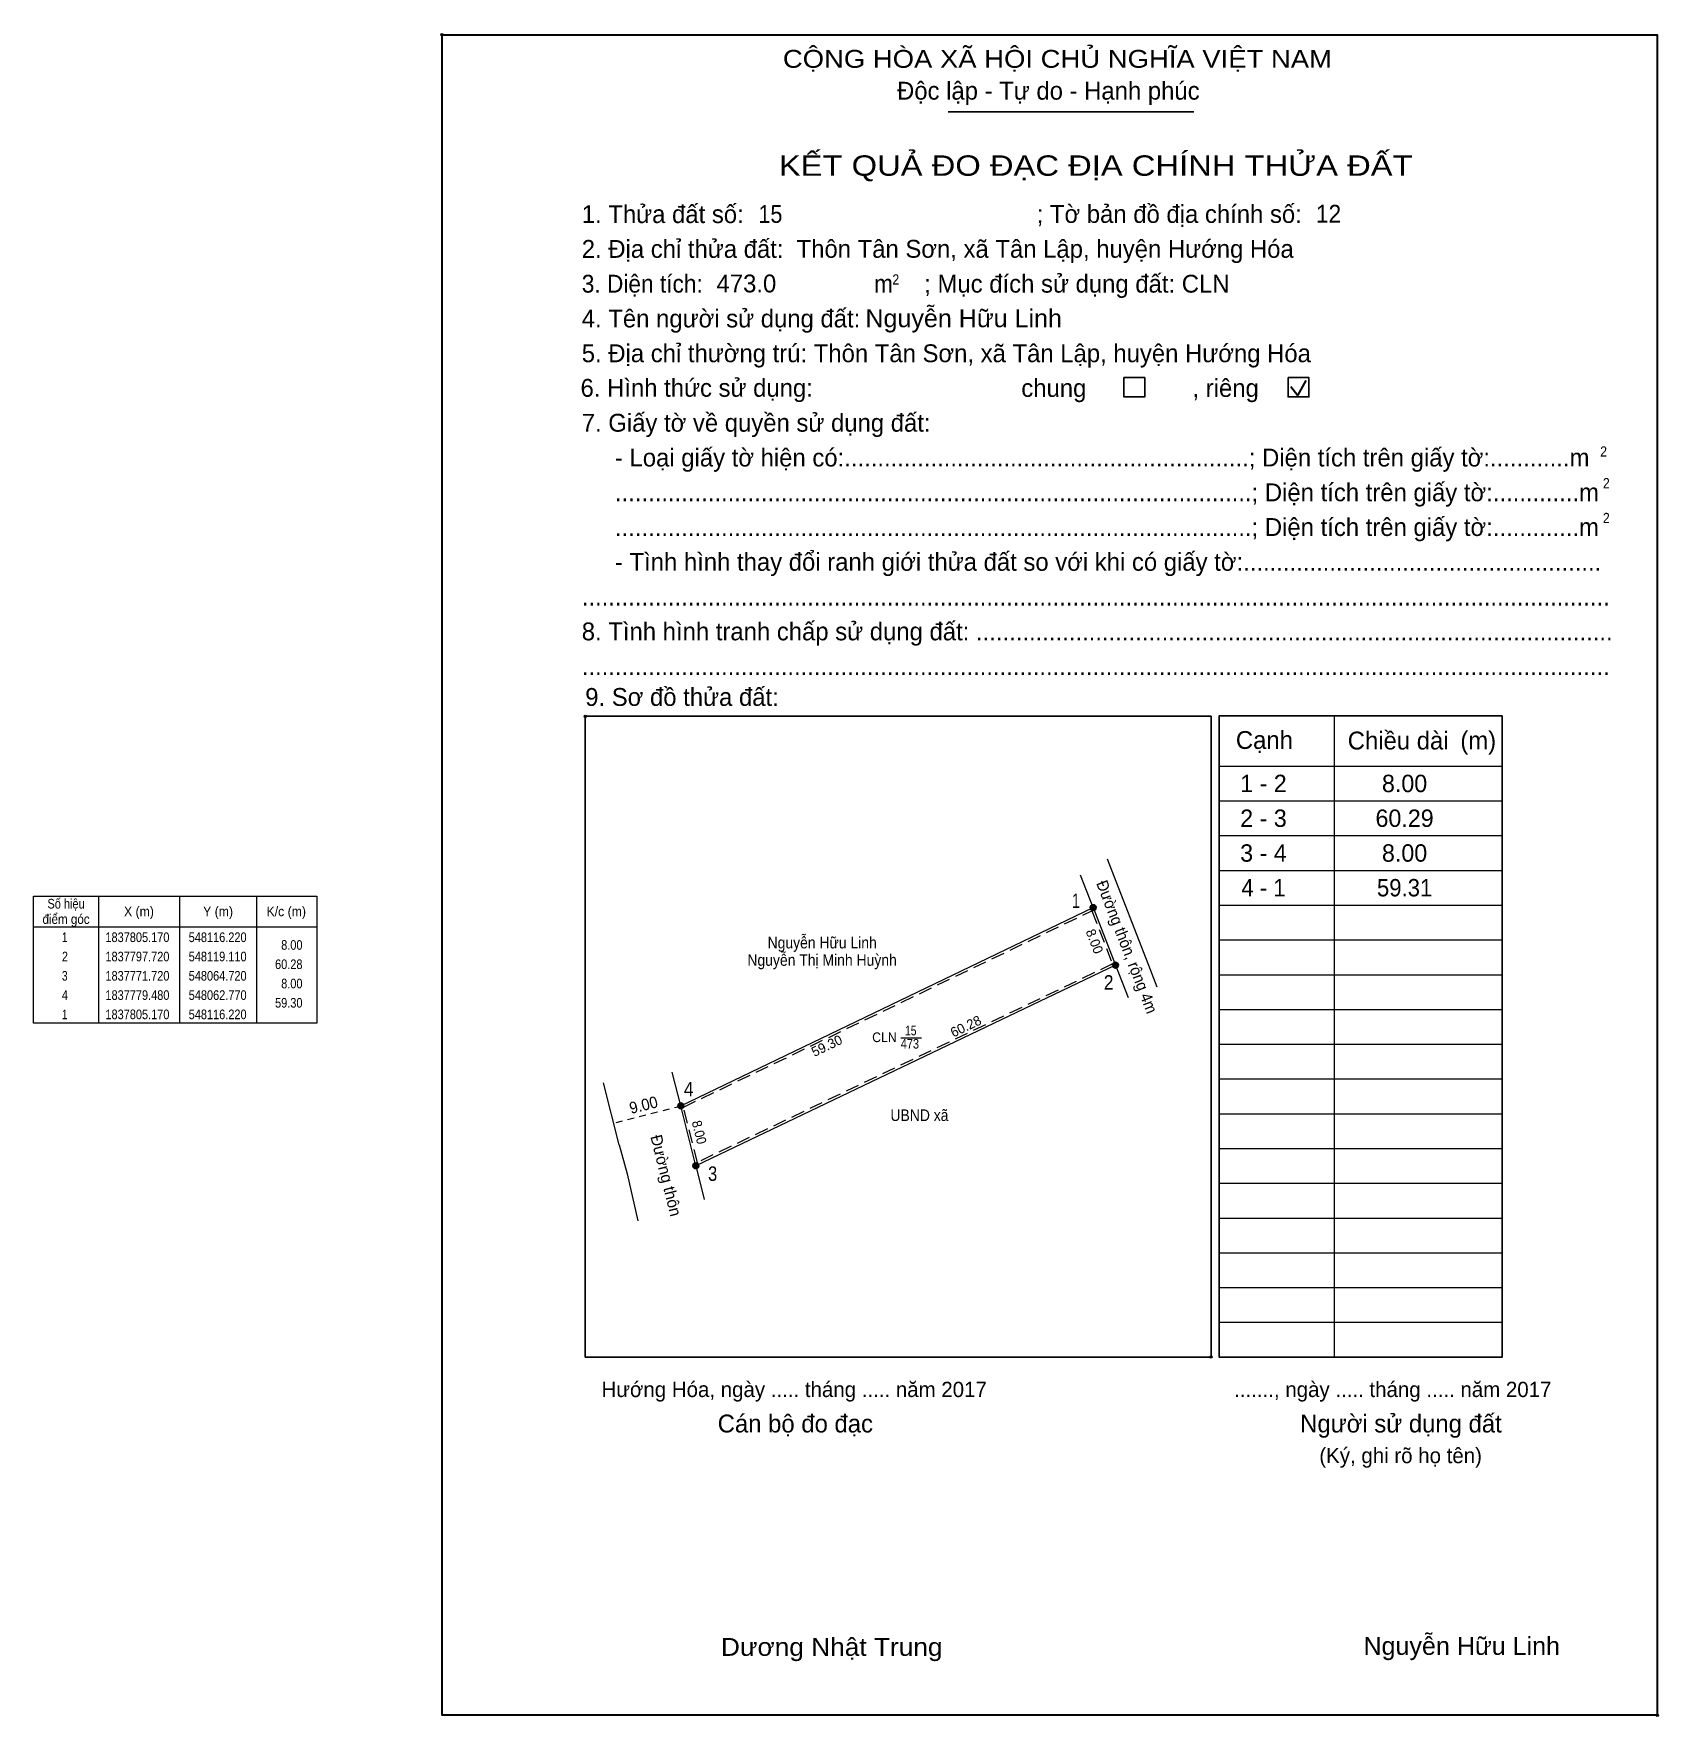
# Model space of a CAD drawing. Header units: metres. Extents: x 547979 to 548786, y 1837700 to 1837918.
# Drawn here: x 547978.9 to 548189.5, y 1837700.3 to 1837918.5 of the extents above; entities that cross this region are included whole.
import ezdxf
from ezdxf.enums import TextEntityAlignment as Align

# ---------------------------------------------------------------- set-up
doc = ezdxf.new("R2010")
doc.units = ezdxf.units.M
doc.header["$LTSCALE"] = 0.58
doc.header["$PDMODE"] = 32
doc.header["$PDSIZE"] = 0.29
doc.linetypes.add('MEDIUM_DASHED', pattern=[4.5, 3, -1.5])
doc.linetypes.add('SHORT_DASHED', pattern=[2.7, 1.5, -1.2])
for name, color, linetype, lineweight in [('1', 7, 'Continuous', 13), ('10', 7, 'Continuous', 13), ('11', 7, 'Continuous', 25), ('2', 7, 'Continuous', 35), ('27', 7, 'Continuous', 13), ('50', 7, 'Continuous', 25), ('63', 7, 'Continuous', 13)]:
    doc.layers.add(name, color=color, linetype=linetype, lineweight=lineweight)
for name, color, linetype in [('36', 7, 'Continuous'), ('48', 7, 'Continuous'), ('52', 7, 'Continuous'), ('6', 7, 'Continuous'), ('9', 7, 'Continuous')]:
    doc.layers.add(name, color=color, linetype=linetype)

msp = doc.modelspace()

# ---------------------------------------------------------------- texts
at = {"layer": '1'}
for s, height, width, p in [('CỘNG HÒA XÃ HỘI CHỦ NGHĨA VIỆT NAM', 2.314, 1.15, (548076, 1837914.06)), ('3. Diện tích:', 2.314, 0.95, (548049.93, 1837884.91)), ('2', 1.322, 0.9, (548090.2, 1837885.96)), ('m', 2.314, 0.95, (548087.82, 1837884.91)), ('2', 1.322, 0.9, (548181.95, 1837863.66)), ('2', 1.322, 0.9, (548182.3, 1837859.54)), ('2', 1.322, 0.9, (548182.3, 1837855.03)), ('Dương Nhật Trung', 2.314, 1.1, (548067.97, 1837708.17))]:
    msp.add_text(s, height=height, dxfattribs=dict(at, width=width)).set_placement(p)
for s, height, p in [('Độc lập - Tự do - Hạnh phúc', 2.314, (548090.8, 1837909.93)), ('1. Thửa đất số:', 2.314, (548049.93, 1837893.93)), ('; Tờ bản đồ địa chính số:', 2.314, (548108.9, 1837893.95)), ('2. Địa chỉ thửa đất:', 2.314, (548049.93, 1837889.42)), ('; Mục đích sử dụng đất: CLN', 2.314, (548094.33, 1837884.91)), ('4. Tên người sử dụng đất:', 2.314, (548049.93, 1837880.4)), ('5. Địa chỉ thường trú: Thôn Tân Sơn, xã Tân Lập, huyện Hướng Hóa', 2.314, (548049.93, 1837875.89)), ('chung                , riêng', 2.314, (548106.91, 1837871.39)), ('7. Giấy tờ về quyền sử dụng đất:', 2.314, (548049.93, 1837866.88)), ('     - Loại giấy tờ hiện có:.............................................................; Diện tích trên giấy tờ:............m', 2.314, (548049.93, 1837862.37)), ('     ................................................................................................; Diện tích trên giấy tờ:.............m', 2.314, (548049.93, 1837857.86)), ('     ................................................................................................; Diện tích trên giấy tờ:.............m', 2.314, (548049.93, 1837853.36)), ('     - Tình hình thay đổi ranh giới thửa đất so với khi có giấy tờ:......................................................', 2.314, (548049.93, 1837848.85)), ('...........................................................................................................................................................', 2.314, (548049.93, 1837844.34)), ('8. Tình hình tranh chấp sử dụng đất: ................................................................................................', 2.314, (548049.93, 1837839.83)), ('...........................................................................................................................................................', 2.314, (548049.93, 1837835.33)), ('9. Sơ đồ thửa đất:', 2.314, (548050.38, 1837831.33)), ('Cạnh', 2.314, (548134.72, 1837825.75)), ('Chiều dài', 2.314, (548149.22, 1837825.68)), ('(m)', 2.314, (548163.82, 1837825.71)), ('Hướng Hóa, ngày ..... tháng ..... năm 2017', 1.983, (548052.49, 1837741.72)), ('......., ngày ..... tháng ..... năm 2017', 1.983, (548134.5, 1837741.72)), ('Cán bộ đo đạc', 2.314, (548067.55, 1837737.13)), ('Người sử dụng đất', 2.314, (548143.06, 1837737.13)), ('(Ký, ghi rõ họ tên)', 1.983, (548145.54, 1837733.15))]:
    msp.add_text(s, height=height, dxfattribs=at).set_placement(p)
for s, height, width, p in [('KẾT QUẢ ĐO ĐẠC ĐỊA CHÍNH THỬA ĐẤT', 2.645, 1.2, (548116.555, 1837900.06)), ('CLN', 1.25, 0.95, (548089.165, 1837787.74)), ('15', 1.25, 0.8, (548092.58, 1837788.61)), ('473', 1.25, 0.85, (548092.465, 1837786.9))]:
    msp.add_text(s, height=height, dxfattribs=dict(at, width=width)).set_placement(p, align=Align.CENTER)
at = {"layer": '10', "width": 0.95}
for s, rotation, p in [('Đường thôn, rộng 4m', 291.231, (548116.59, 1837808.35)), ('9.00', 14.12, (548056.32, 1837778.42))]:
    msp.add_text(s, height=1.5, rotation=rotation, dxfattribs=at).set_placement(p)
at = {"layer": '10'}
msp.add_text('Đường thôn', height=1.5, rotation=284.12, dxfattribs=at).set_placement((548058.81, 1837775.5))
at = {"layer": '36', "width": 0.9}
for s, p in [('Nguyễn Hữu Linh', (548081.095, 1837799.89)), ('Nguyễn Thị Minh Huỳnh', (548081.085, 1837797.63)), ('UBND xã', (548093.705, 1837777.51))]:
    msp.add_text(s, height=1.5, dxfattribs=at).set_placement(p, align=Align.CENTER)
at = {"layer": '48'}
msp.add_text('6. Hình thức sử dụng:', height=2.314, dxfattribs=at).set_placement((548049.77, 1837871.41))
at = {"layer": '52'}
for s, p in [('1 - 2', (548138.295, 1837820.15)), ('8.00', (548156.59, 1837820.15)), ('2 - 3', (548138.3, 1837815.64)), ('60.29', (548156.59, 1837815.64)), ('3 - 4', (548138.295, 1837811.13)), ('8.00', (548156.59, 1837811.13))]:
    msp.add_text(s, height=2.254, dxfattribs=at).set_placement(p, align=Align.CENTER)
at = {"layer": '52', "width": 0.95}
for s, p in [('4 - 1', (548138.3, 1837806.63)), ('59.31', (548156.595, 1837806.63))]:
    msp.add_text(s, height=2.254, dxfattribs=at).set_placement(p, align=Align.CENTER)
at = {"layer": '6'}
for s, width, p in [('15', 0.9, (548072.84, 1837893.95)), ('12', 0.95, (548145.1, 1837893.98)), ('Nguyễn Hữu Linh', 1.05, (548086.7, 1837880.43)), ('Nguyễn Hữu Linh', 1.05, (548151.26, 1837708.3))]:
    msp.add_text(s, height=2.314, dxfattribs=dict(at, width=width)).set_placement(p)
for s, p in [('Thôn Tân Sơn, xã Tân Lập, huyện Hướng Hóa', (548077.78, 1837889.43)), ('473.0', (548067.4, 1837884.94))]:
    msp.add_text(s, height=2.314, dxfattribs=at).set_placement(p)
at = {"layer": '63'}
for s, width, p in [('Số hiệu', 0.85, (547983.08, 1837805.06)), ('điểm góc', 0.9, (547983.08, 1837803.06)), ('X (m)', 0.95, (547992.53, 1837804.06)), ('Y (m)', 0.95, (548002.785, 1837804.06)), ('K/c (m)', 0.95, (548011.625, 1837804.06)), (' 1', 0.75, (547982.73, 1837800.71)), ('1837805.170', 0.85, (547992.33, 1837800.71)), ('548116.220', 0.85, (548002.73, 1837800.71)), (' 2', 0.85, (547982.735, 1837798.21)), ('1837797.720', 0.85, (547992.33, 1837798.21)), ('548119.110', 0.85, (548002.73, 1837798.21)), (' 3', 0.8, (547982.725, 1837795.71)), ('1837771.720', 0.85, (547992.33, 1837795.71)), ('548064.720', 0.85, (548002.73, 1837795.71)), (' 4', 0.85, (547982.73, 1837793.21)), ('1837779.480', 0.85, (547992.33, 1837793.21)), ('548062.770', 0.85, (548002.73, 1837793.21)), (' 1', 0.75, (547982.73, 1837790.71)), ('1837805.170', 0.85, (547992.33, 1837790.71)), ('548116.220', 0.85, (548002.73, 1837790.71))]:
    msp.add_text(s, height=1.25, dxfattribs=dict(at, width=width)).set_placement(p, align=Align.CENTER)
for s, rotation, p in [('8.00', 291.202, (548115.8151, 1837800.576)), ('60.28', 25.549, (548099.9905, 1837789.2289)), ('59.30', 25.671, (548081.9693, 1837786.7077))]:
    msp.add_text(s, height=1.25, rotation=rotation, dxfattribs=at).set_placement(p, align=Align.CENTER)
at = {"layer": '63', "width": 0.85}
for s, p in [('8.00', (548013.73, 1837799.71)), ('60.28', (548013.73, 1837797.21)), ('8.00', (548013.73, 1837794.71)), ('59.30', (548013.73, 1837792.21))]:
    msp.add_text(s, height=1.25, dxfattribs=at).set_placement(p, align=Align.RIGHT)
at = {"layer": '63', "width": 0.95}
msp.add_text('8.00', height=1.25, rotation=284.106, dxfattribs=at).set_placement((548064.5501, 1837775.8973), align=Align.CENTER)
at = {"layer": '9'}
for s, width, p in [('1', 0.75, (548113.985, 1837805.12)), ('2', 0.9, (548118.23, 1837794.54)), ('4', 0.9, (548063.79, 1837780.71)), ('3', 0.85, (548066.895, 1837769.75))]:
    msp.add_text(s, height=1.878, dxfattribs=dict(at, width=width)).set_placement(p, align=Align.CENTER)

# ---------------------------------------------------------------- hatches: boundary and pattern name
at = {"layer": '11'}
for points in [[(548116.5927, 1837805.173, 1), (548115.8414, 1837805.173, 1)], [(548119.4897, 1837797.7159, 1), (548118.7384, 1837797.7159, 1)], [(548063.1434, 1837779.4758, 1), (548062.3921, 1837779.4758, 1)], [(548063.1434, 1837779.4758, 1), (548062.3921, 1837779.4758, 1)], [(548065.095, 1837771.7175, 1), (548064.3437, 1837771.7175, 1)]]:
    msp.add_hatch(color=256, dxfattribs=at).paths.add_polyline_path(points)

# ---------------------------------------------------------------- linework, layer by layer
at = {"layer": '1', "lineweight": 25}
for p, q in [((548097.41, 1837908.35), (548129.27, 1837908.35)), ((548169.25, 1837746.9), (548169.25, 1837830.02))]:
    msp.add_line(p, q, dxfattribs=at)
at = {"layer": '1', "lineweight": 35}
for p, q in [((548141.84, 1837872.74), (548142.74, 1837871.58)), ((548142.74, 1837871.58), (548143.83, 1837873.53))]:
    msp.add_line(p, q, dxfattribs=at)
at = {"layer": '1'}
for p, q in [((548147.47, 1837830.02), (548147.47, 1837746.9)), ((548132.55, 1837823.53), (548157.78, 1837823.53)), ((548157.78, 1837823.53), (548169.25, 1837823.53)), ((548132.55, 1837819.02), (548157.78, 1837819.02)), ((548157.78, 1837819.02), (548169.25, 1837819.02)), ((548132.55, 1837814.51), (548157.78, 1837814.51)), ((548157.78, 1837814.51), (548169.25, 1837814.51)), ((548132.55, 1837810.01), (548157.78, 1837810.01)), ((548157.78, 1837810.01), (548169.25, 1837810.01)), ((548132.55, 1837805.5), (548157.78, 1837805.5)), ((548157.78, 1837805.5), (548169.25, 1837805.5)), ((548132.55, 1837800.99), (548157.78, 1837800.99)), ((548157.78, 1837800.99), (548169.25, 1837800.99)), ((548132.55, 1837796.48), (548157.78, 1837796.48)), ((548157.78, 1837796.48), (548169.25, 1837796.48)), ((548132.55, 1837791.98), (548157.78, 1837791.98)), ((548157.78, 1837791.98), (548169.25, 1837791.98)), ((548132.55, 1837787.47), (548157.78, 1837787.47)), ((548157.78, 1837787.47), (548169.25, 1837787.47)), ((548132.55, 1837782.96), (548157.78, 1837782.96)), ((548157.78, 1837782.96), (548169.25, 1837782.96)), ((548132.55, 1837778.45), (548157.78, 1837778.45)), ((548157.78, 1837778.45), (548169.25, 1837778.45)), ((548132.55, 1837773.95), (548157.78, 1837773.95)), ((548157.78, 1837773.95), (548169.25, 1837773.95)), ((548132.55, 1837769.44), (548157.78, 1837769.44)), ((548157.78, 1837769.44), (548169.25, 1837769.44)), ((548132.55, 1837764.93), (548157.78, 1837764.93)), ((548157.78, 1837764.93), (548169.25, 1837764.93)), ((548132.55, 1837760.42), (548157.78, 1837760.42)), ((548157.78, 1837760.42), (548169.25, 1837760.42)), ((548132.55, 1837755.91), (548157.78, 1837755.91)), ((548157.78, 1837755.91), (548169.25, 1837755.91)), ((548132.55, 1837751.41), (548157.78, 1837751.41)), ((548157.78, 1837751.41), (548169.25, 1837751.41))]:
    msp.add_line(p, q, dxfattribs=at)
at = {"layer": '1', "lineweight": 25}
msp.add_lwpolyline([(548169.25, 1837830.02), (548132.55, 1837830.02), (548132.55, 1837746.9), (548169.25, 1837746.9), (548169.25, 1837747.71)], dxfattribs=at)
msp.add_lwpolyline([(548050.38, 1837822.42), (548050.38, 1837829.99), (548131.5, 1837829.99), (548131.5, 1837746.9), (548050.38, 1837746.9), (548050.38, 1837760.75)], close=True, dxfattribs=at)
at = {"layer": '1'}
msp.add_lwpolyline([(548116.22, 1837805.17), (548119.11, 1837797.72), (548064.72, 1837771.72), (548062.77, 1837779.48)], close=True, dxfattribs=at)
for p in [(548031.82, 1837918.34), (548050.38, 1837829.99), (548131.5, 1837746.9), (548189.34, 1837700.47)]:
    msp.add_point(p, dxfattribs=at)
at = {"layer": '10'}
for p, q in [((548118.04, 1837811.51), (548123.62, 1837797.14)), ((548123.62, 1837797.14), (548124.49, 1837794.9)), ((548054.77, 1837774.4), (548052.73, 1837782.44)), ((548054.77, 1837774.4), (548055.81, 1837770.67)), ((548055.81, 1837770.67), (548057.2, 1837764.55))]:
    msp.add_line(p, q, dxfattribs=at)
at = {"layer": '10', "linetype": 'SHORT_DASHED'}
msp.add_line((548062.78, 1837779.41), (548054.06, 1837777.22), dxfattribs=at)
at = {"layer": '10'}
msp.add_lwpolyline([(548062.77, 1837779.48), (548116.22, 1837805.17), (548119.11, 1837797.72), (548064.72, 1837771.72)], close=True, dxfattribs=at)
at = {"layer": '10', "linetype": 'MEDIUM_DASHED'}
msp.add_lwpolyline([(548063.12, 1837779.31), (548116.05, 1837804.76), (548118.73, 1837797.87), (548064.92, 1837772.15)], close=True, dxfattribs=at)
at = {"layer": '11'}
for centre in [(548116.217, 1837805.173), (548119.114, 1837797.7159), (548062.7677, 1837779.4758), (548062.7677, 1837779.4758), (548064.7194, 1837771.7175)]:
    msp.add_circle(centre, 0.3756, dxfattribs=at)
at = {"layer": '2'}
msp.add_lwpolyline([(548031.82, 1837918.34), (548189.34, 1837918.34), (548189.34, 1837700.47), (548031.82, 1837700.47)], close=True, dxfattribs=at)
at = {"layer": '27'}
for p, q in [((548116.22, 1837805.17), (548114.58, 1837809.37)), ((548119.11, 1837797.72), (548120.74, 1837793.51)), ((548062.77, 1837779.48), (548061.66, 1837783.84)), ((548064.72, 1837771.72), (548065.81, 1837767.34))]:
    msp.add_line(p, q, dxfattribs=at)
at = {"layer": '50'}
for points in [[(548120.2, 1837873.9), (548122.91, 1837873.9), (548122.91, 1837871.38), (548120.2, 1837871.38)], [(548141.49, 1837873.9), (548144.19, 1837873.9), (548144.19, 1837871.38), (548141.49, 1837871.38)]]:
    msp.add_lwpolyline(points, close=True, dxfattribs=at)
at = {"layer": '63'}
for p, q in [((547987.28, 1837806.68), (547987.28, 1837790.18)), ((547997.78, 1837806.68), (547997.78, 1837790.18)), ((548007.78, 1837806.68), (548007.78, 1837790.18)), ((547978.88, 1837802.68), (548015.58, 1837802.68)), ((548091.27, 1837788.3), (548093.98, 1837788.3))]:
    msp.add_line(p, q, dxfattribs=at)
msp.add_lwpolyline([(547978.88, 1837806.68), (548015.58, 1837806.68), (548015.58, 1837790.18), (547978.88, 1837790.18)], close=True, dxfattribs=at)

msp.set_redraw_order([(e.dxf.handle, doc.entitydb.next_handle()) for e in msp.query("TEXT MTEXT ATTDEF DIMENSION ARC_DIMENSION")])  # texts and dimensions are drawn at this point

doc.saveas('drawing.dxf')
